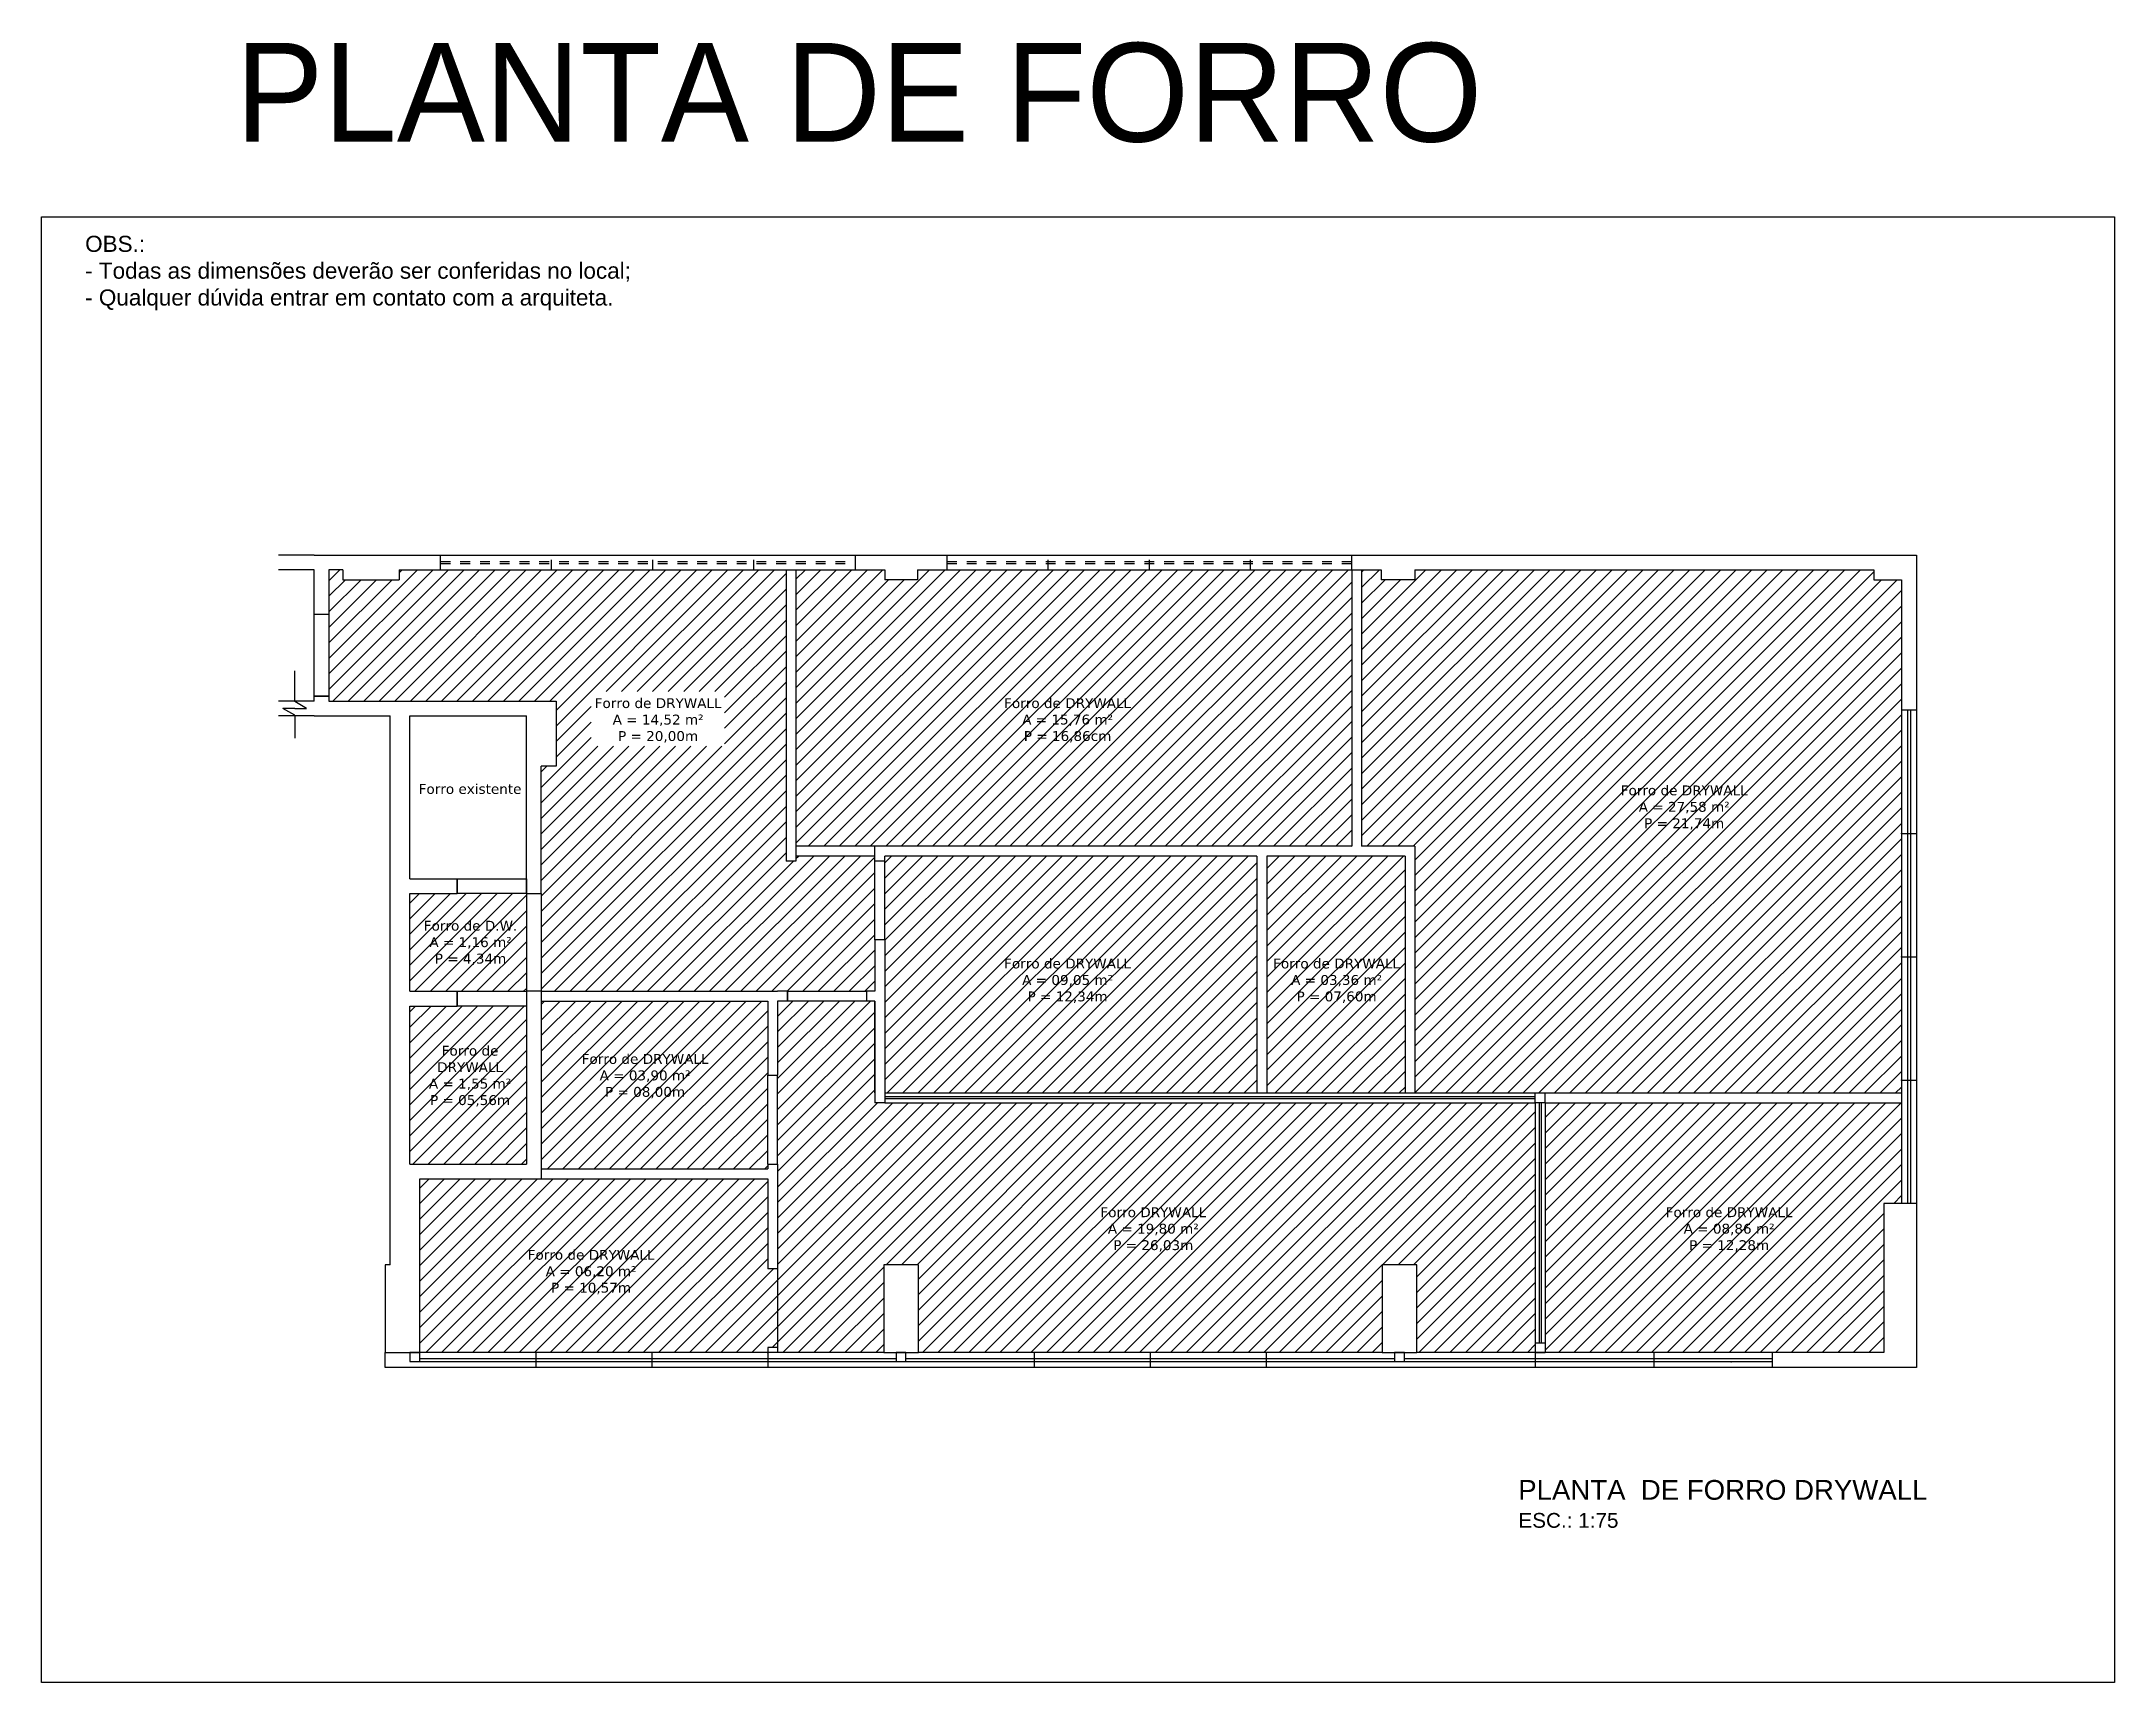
# Model space of a CAD drawing. Header units: millimetres. Extents: x 7034 to 7235, y -465 to -380.
# Drawn here: x 7145.19 to 7166.19, y -396.42 to -379.79 of the extents above; entities that cross this region are included whole.
import ezdxf

# ---------------------------------------------------------------- set-up
doc = ezdxf.new("R2010")
doc.units = ezdxf.units.MM
doc.header["$LTSCALE"] = 0.005
doc.linetypes.add('CONTINUO', pattern=[0])
doc.linetypes.add('DASHED', pattern=[19.05, 12.7, -6.35])
doc.layers.get('0').update_dxf_attribs({"linetype": 'CONTINUO'})
for name, color, linetype, lineweight in [('0-LAYOUT', 250, 'Continuous', 25), ('ARQ-TXT-GER', 250, 'Continuous', 25), ('TEXTO', 7, 'Continuous', 15)]:
    doc.layers.add(name, color=color, linetype=linetype, lineweight=lineweight)
for name, color, linetype in [('A-05', 5, 'Continuous'), ('ARQ-PEITORIAL', 4, 'Continuous'), ('ARQ_ALVENARIA', 6, 'Continuous'), ('ARQ_ESQUADRIA', 5, 'Continuous'), ('ARQ_JANELAALTA', 150, 'DASHED'), ('ARQ_MOBILIARIO 1', 8, 'Continuous'), ('ARQ_SOLEIRA', 250, 'CONTINUO'), ('JANELA', 10, 'Continuous'), ('NN_PISO', 8, 'Continuous')]:
    doc.layers.add(name, color=color, linetype=linetype)
doc.styles.add('ARIAL', font='arial.ttf', dxfattribs={"height": 2.5})
doc.styles.add('geometric', font='')
doc.styles.get("Standard").update_dxf_attribs({"font": 'arial.ttf'})
doc.styles.add('STYLE2', font='verdana.ttf')
doc.styles.get('geometric').set_extended_font_data('Geometr415 Blk BT')

msp = doc.modelspace()

# ---------------------------------------------------------------- texts
at = {"layer": 'ARQ-PEITORIAL', "insert": (7147.151, -379.809), "char_height": 1, "attachment_point": 1, "style": 'geometric'}
msp.add_mtext_dynamic_manual_height_columns('PLANTA DE FORRO', width=18.72152, gutter_width=12.5, heights=[0], dxfattribs=at)
at = {"layer": 'ARQ-TXT-GER', "insert": (7145.629, -381.763), "char_height": 0.16293, "width": 6.25452, "attachment_point": 1, "style": 'ARIAL'}
msp.add_mtext('OBS.:\\P- Todas as dimensões deverão ser conferidas no local;\\P- Qualquer dúvida entrar em contato com a arquiteta.', dxfattribs=at)
msp.add_mtext('OBS.:\\P- Todas as dimensões deverão ser conferidas no local;\\P- Qualquer dúvida entrar em contato com a arquiteta.', dxfattribs=at)
at = {"layer": 'ARQ-TXT-GER', "char_height": 0.1, "attachment_point": 5, "style": 'STYLE2'}
for s, width, insert in [('Forro de DRYWALL \\PA = 14,52 m²\\PP = 20,00m', 1.7973, (7151.433, -386.672)), ('Forro de DRYWALL \\PA = 15,76 m²\\PP = 16,86cm', 1.7973, (7155.581, -386.672)), ('Forro existente', 1.17623, (7149.528, -387.368)), ('Forro de DRYWALL \\PA = 27,58 m²\\PP = 21,74m', 1.7973, (7161.827, -387.556)), ('Forro de D.W.\\PA = 1,16 m²\\PP = 4,34m', 1.7973, (7149.533, -388.927)), ('Forro de DRYWALL \\PA = 09,05 m²\\PP = 12,34m', 1.7973, (7155.581, -389.31)), ('Forro de DRYWALL \\PA = 03,36 m²\\PP = 07,60m', 1.7973, (7158.306, -389.31)), ('Forro de DRYWALL \\PA = 1,55 m²\\PP = 05,56m', 1.17623, (7149.528, -390.277)), ('Forro de DRYWALL \\PA = 03,90 m²\\PP = 08,00m', 1.7973, (7151.301, -390.277)), ('Forro DRYWALL \\PA = 19,80 m²\\PP = 26,03m', 1.7973, (7156.449, -391.83)), ('Forro de DRYWALL \\PA = 08,86 m²\\PP = 12,28m', 1.7973, (7162.282, -391.83)), ('Forro de DRYWALL \\PA = 06,20 m²\\PP = 10,57m', 1.7973, (7150.754, -392.261))]:
    msp.add_mtext_dynamic_manual_height_columns(s, width=width, gutter_width=1, heights=[0.809], dxfattribs=dict(at, insert=insert))
at = {"layer": 'TEXTO', "attachment_point": 1}
for s, width, insert, char_height in [('PLANTA  DE FORRO DRYWALL', 4.13629, (7160.146, -394.368), 0.2), ('ESC.: 1:75', 3.13121, (7160.148, -394.702), 0.15)]:
    msp.add_mtext_dynamic_manual_height_columns(s, width=width, gutter_width=12.5, heights=[0], dxfattribs=dict(at, insert=insert, char_height=char_height))

# ---------------------------------------------------------------- hatches: boundary and pattern name
at = {"layer": 'NN_PISO'}
h = msp.add_hatch(dxfattribs=at)
h.set_pattern_fill('LINE', color=256, scale=0.035, angle=45)
h.paths.add_polyline_path([(7150.754, -386.935), (7152.105, -386.935), (7152.105, -386.38), (7150.754, -386.38)], flags=16)
h.paths.add_polyline_path([(7150.249, -387.137), (7150.249, -389.417), (7152.744, -389.417), (7153.544, -389.417), (7153.629, -389.417), (7153.629, -388.897), (7153.629, -388.097), (7153.629, -388.047), (7152.829, -388.047), (7152.829, -388.097), (7152.729, -388.097), (7152.729, -385.147), (7148.809, -385.147), (7148.809, -385.247), (7148.239, -385.247), (7148.239, -385.147), (7148.099, -385.147), (7148.099, -385.597), (7148.099, -386.427), (7148.099, -386.477), (7150.399, -386.477), (7150.399, -387.137)])
h.paths.add_polyline_path([(7150.099, -389.417), (7150.099, -388.427)], flags=16)
h = msp.add_hatch(dxfattribs=at)
h.set_pattern_fill('LINE', color=256, scale=0.035, angle=45)
h.paths.add_polyline_path([(7158.459, -385.147), (7154.359, -385.147), (7154.059, -385.147), (7154.059, -385.247), (7153.729, -385.247), (7153.729, -385.147), (7152.829, -385.147), (7152.829, -387.947), (7153.629, -387.947), (7158.459, -387.947)])
h.paths.add_polyline_path([(7154.902, -386.935), (7156.253, -386.935), (7156.253, -386.38), (7154.902, -386.38)], flags=24)
h = msp.add_hatch(dxfattribs=at)
h.set_pattern_fill('LINE', color=256, scale=0.035, angle=45)
h.paths.add_polyline_path([(7164.029, -386.567), (7164.029, -385.247), (7163.749, -385.247), (7163.749, -385.147), (7159.099, -385.147), (7159.099, -385.247), (7158.759, -385.247), (7158.759, -385.147), (7158.559, -385.147), (7158.559, -387.947), (7159.099, -387.947), (7159.099, -390.447), (7160.319, -390.447), (7160.419, -390.447), (7164.029, -390.447)])
h.paths.add_polyline_path([(7161.148, -387.819), (7162.5, -387.819), (7162.5, -387.264), (7161.148, -387.264)], flags=24)
h = msp.add_hatch(dxfattribs=at)
h.set_pattern_fill('LINE', color=256, scale=0.035, angle=45)
h.paths.add_polyline_path([(7163.849, -391.567), (7164.029, -391.567), (7164.029, -390.547), (7160.419, -390.547), (7160.419, -392.977), (7160.419, -393.077), (7162.719, -393.077), (7163.849, -393.077)])
h.paths.add_polyline_path([(7160.319, -390.547), (7153.729, -390.547), (7153.629, -390.547), (7153.629, -389.517), (7153.544, -389.517), (7152.744, -389.517), (7152.644, -389.517), (7152.644, -390.267), (7152.644, -391.167), (7152.644, -391.367), (7152.644, -392.227), (7152.644, -393.027), (7152.644, -393.077), (7153.719, -393.077), (7153.719, -392.187), (7154.069, -392.187), (7154.069, -393.077), (7158.769, -393.077), (7158.769, -392.187), (7159.119, -392.187), (7159.119, -393.077), (7160.319, -393.077), (7160.319, -392.977)])
h.paths.add_polyline_path([(7158.999, -388.047), (7157.599, -388.047), (7157.599, -390.447), (7158.999, -390.447)])
h.paths.add_polyline_path([(7157.499, -388.047), (7153.729, -388.047), (7153.729, -388.097), (7153.729, -388.897), (7153.729, -390.447), (7157.499, -390.447)])
h.paths.add_polyline_path([(7152.544, -390.267), (7152.544, -389.517), (7150.249, -389.517), (7150.249, -391.217), (7152.544, -391.217), (7152.544, -391.167)])
h.paths.add_polyline_path([(7150.099, -389.567), (7149.399, -389.567), (7148.919, -389.567), (7148.919, -391.167), (7150.099, -391.167)])
h.paths.add_polyline_path([(7152.644, -392.227), (7152.544, -392.227), (7152.544, -391.317), (7150.249, -391.317), (7149.019, -391.317), (7149.019, -392.187), (7149.019, -393.077), (7152.544, -393.077), (7152.544, -393.027), (7152.644, -393.027)])
h.paths.add_polyline_path([(7161.604, -392.092), (7162.955, -392.092), (7162.955, -391.537), (7161.604, -391.537)], flags=24)
h.paths.add_polyline_path([(7155.77, -392.092), (7157.121, -392.092), (7157.121, -391.537), (7155.77, -391.537)], flags=24)
h.paths.add_polyline_path([(7157.627, -389.572), (7158.978, -389.572), (7158.978, -389.018), (7157.627, -389.018)], flags=24)
h.paths.add_polyline_path([(7154.902, -389.572), (7156.253, -389.572), (7156.253, -389.018), (7154.902, -389.018)], flags=24)
h.paths.add_polyline_path([(7150.622, -390.54), (7151.973, -390.54), (7151.973, -389.985), (7150.622, -389.985)], flags=24)
h.paths.add_polyline_path([(7148.989, -390.624), (7150.061, -390.624), (7150.061, -389.9), (7148.989, -389.9)], flags=24)
h.paths.add_polyline_path([(7150.075, -392.523), (7151.426, -392.523), (7151.426, -391.968), (7150.075, -391.968)], flags=24)
h = msp.add_hatch(dxfattribs=at)
h.set_pattern_fill('LINE', color=256, scale=0.035, angle=45)
h.paths.add_polyline_path([(7150.099, -388.427), (7149.399, -388.427), (7148.919, -388.427), (7148.919, -389.417), (7149.399, -389.417), (7150.099, -389.417)])
h.paths.add_polyline_path([(7149.025, -389.19), (7150.045, -389.19), (7150.045, -388.635), (7149.025, -388.635)], flags=24)

# ---------------------------------------------------------------- linework, layer by layer
msp.add_lwpolyline([(7166.186, -381.57), (7166.186, -396.42), (7145.186, -396.42), (7145.186, -381.57)], close=True)
at = {"layer": '0-LAYOUT', "linetype": 'ByBlock'}
msp.add_point((7162.303, -393.17), dxfattribs=at)
at = {"layer": 'A-05'}
for points in [[(7154.069, -393.077), (7154.069, -392.187), (7153.719, -392.187), (7153.719, -393.077)], [(7159.119, -393.077), (7159.119, -392.187), (7158.769, -392.187), (7158.769, -393.077)]]:
    msp.add_lwpolyline(points, close=True, dxfattribs=at)
at = {"layer": 'ARQ-PEITORIAL'}
for p, q in [((7152.729, -385.147), (7152.729, -388.097)), ((7152.829, -385.147), (7152.829, -388.097)), ((7158.459, -385.147), (7158.459, -387.947)), ((7158.559, -385.147), (7158.559, -387.947)), ((7147.752, -386.482), (7147.752, -386.169)), ((7147.752, -386.551), (7147.632, -386.551)), ((7147.752, -386.621), (7147.632, -386.551)), ((7147.872, -386.551), (7147.752, -386.482)), ((7147.752, -386.551), (7147.872, -386.551)), ((7164.029, -386.567), (7164.029, -391.567)), ((7164.179, -386.567), (7164.179, -391.567)), ((7147.752, -386.621), (7147.752, -386.851)), ((7158.459, -387.947), (7153.629, -387.947)), ((7153.629, -388.097), (7153.629, -387.947)), ((7157.499, -388.047), (7153.729, -388.047)), ((7153.729, -388.097), (7153.729, -388.047)), ((7157.499, -388.047), (7157.499, -390.447)), ((7157.599, -388.047), (7157.599, -390.447)), ((7158.999, -388.047), (7157.599, -388.047)), ((7159.099, -387.947), (7158.559, -387.947)), ((7158.999, -388.047), (7158.999, -390.447)), ((7159.099, -387.947), (7159.099, -390.447)), ((7152.829, -388.097), (7152.729, -388.097)), ((7153.729, -388.097), (7153.629, -388.097)), ((7153.629, -388.897), (7153.629, -389.417)), ((7153.729, -388.897), (7153.629, -388.897)), ((7153.729, -388.897), (7153.729, -390.547)), ((7150.249, -389.417), (7152.644, -389.417)), ((7150.249, -389.517), (7152.544, -389.517)), ((7152.544, -389.517), (7152.544, -390.267)), ((7152.644, -389.517), (7152.644, -390.267)), ((7152.744, -389.517), (7152.644, -389.517)), ((7152.744, -389.417), (7152.744, -389.517)), ((7153.629, -389.417), (7153.544, -389.417)), ((7153.544, -389.417), (7153.544, -389.517)), ((7153.629, -389.517), (7153.629, -390.547)), ((7152.544, -390.267), (7152.644, -390.267)), ((7153.729, -390.547), (7153.629, -390.547)), ((7157.499, -390.447), (7157.599, -390.447)), ((7158.999, -390.447), (7159.099, -390.447)), ((7160.419, -390.447), (7164.029, -390.447)), ((7160.419, -390.547), (7160.419, -390.447)), ((7160.419, -390.547), (7164.029, -390.547)), ((7150.249, -391.217), (7152.544, -391.217)), ((7152.544, -391.167), (7152.544, -391.217)), ((7150.249, -391.317), (7152.544, -391.317)), ((7152.544, -391.317), (7152.544, -392.227)), ((7152.644, -392.227), (7152.544, -392.227)), ((7152.644, -393.027), (7152.544, -393.027)), ((7152.544, -393.027), (7152.544, -393.077)), ((7152.644, -393.027), (7152.644, -393.077)), ((7160.319, -392.977), (7160.419, -392.977)), ((7160.319, -392.977), (7160.319, -393.077)), ((7160.319, -393.077), (7160.419, -393.077)), ((7160.419, -392.977), (7160.419, -393.077))]:
    msp.add_line(p, q, dxfattribs=at)
for points in [[(7152.744, -389.417), (7152.644, -389.417)], [(7153.629, -390.447), (7153.629, -389.517), (7153.544, -389.517)], [(7152.544, -391.167), (7152.644, -391.167), (7152.644, -391.367), (7152.644, -392.227)]]:
    msp.add_lwpolyline(points, dxfattribs=at)
at = {"layer": 'ARQ_ALVENARIA'}
for p, q in [((7147.949, -384.997), (7147.588, -384.997)), ((7147.949, -384.997), (7164.179, -384.997)), ((7149.229, -385.147), (7149.229, -384.997)), ((7153.429, -384.997), (7153.429, -385.147)), ((7154.359, -384.997), (7154.359, -385.147)), ((7158.459, -385.147), (7158.459, -384.997)), ((7164.179, -384.997), (7164.179, -386.567)), ((7147.949, -385.147), (7147.588, -385.147)), ((7147.949, -385.597), (7147.949, -385.147)), ((7148.099, -385.147), (7148.099, -385.597)), ((7148.239, -385.147), (7148.099, -385.147)), ((7148.239, -385.147), (7148.239, -385.247)), ((7148.239, -385.247), (7148.809, -385.247)), ((7148.809, -385.147), (7153.729, -385.147)), ((7148.809, -385.147), (7148.809, -385.247)), ((7153.729, -385.147), (7153.729, -385.247)), ((7154.059, -385.247), (7153.729, -385.247)), ((7154.059, -385.147), (7154.359, -385.147)), ((7154.059, -385.147), (7154.059, -385.247)), ((7154.359, -385.147), (7158.459, -385.147)), ((7158.459, -385.147), (7158.759, -385.147)), ((7158.759, -385.147), (7158.759, -385.247)), ((7159.099, -385.247), (7158.759, -385.247)), ((7159.099, -385.147), (7163.749, -385.147)), ((7159.099, -385.147), (7159.099, -385.247)), ((7163.749, -385.147), (7163.749, -385.247)), ((7163.749, -385.247), (7164.029, -385.247)), ((7164.029, -385.247), (7164.029, -386.567)), ((7147.949, -385.597), (7148.099, -385.597)), ((7147.949, -386.477), (7147.588, -386.477)), ((7147.949, -386.427), (7148.099, -386.427)), ((7147.949, -386.477), (7147.949, -386.427)), ((7148.099, -386.427), (7148.099, -386.477)), ((7148.099, -386.477), (7150.399, -386.477)), ((7150.399, -386.477), (7150.399, -387.137)), ((7164.029, -386.567), (7164.179, -386.567)), ((7147.949, -386.627), (7147.588, -386.627)), ((7147.949, -386.627), (7148.719, -386.627)), ((7148.719, -392.187), (7148.719, -386.627)), ((7148.919, -386.627), (7150.099, -386.627)), ((7148.919, -388.277), (7148.919, -386.627)), ((7150.099, -388.427), (7150.099, -386.627)), ((7150.249, -388.427), (7150.249, -387.137)), ((7150.399, -387.137), (7150.249, -387.137)), ((7148.919, -388.277), (7149.399, -388.277)), ((7149.399, -388.277), (7149.399, -388.427)), ((7148.919, -389.417), (7148.919, -388.427)), ((7148.919, -388.427), (7149.399, -388.427)), ((7150.099, -388.427), (7150.249, -388.427)), ((7148.919, -389.417), (7149.399, -389.417)), ((7148.919, -389.417), (7149.399, -389.417)), ((7149.399, -389.417), (7149.399, -389.567)), ((7150.099, -389.417), (7150.099, -391.167)), ((7150.249, -389.417), (7150.099, -389.417)), ((7150.249, -389.417), (7150.099, -389.417)), ((7150.249, -389.417), (7150.249, -391.317)), ((7148.919, -391.167), (7148.919, -389.567)), ((7148.919, -389.567), (7149.399, -389.567)), ((7148.919, -391.167), (7150.099, -391.167)), ((7149.019, -391.317), (7150.249, -391.317)), ((7164.029, -391.567), (7163.849, -391.567)), ((7163.849, -391.567), (7163.849, -393.077)), ((7164.179, -391.567), (7164.029, -391.567)), ((7164.179, -391.567), (7164.179, -393.227)), ((7163.849, -393.077), (7162.719, -393.077)), ((7162.719, -393.077), (7162.719, -393.227)), ((7164.179, -393.227), (7162.719, -393.227))]:
    msp.add_line(p, q, dxfattribs=at)
msp.add_lwpolyline([(7148.719, -392.187), (7148.669, -392.187), (7148.669, -393.077), (7149.019, -393.077), (7149.019, -392.187), (7149.019, -391.317)], dxfattribs=at)
at = {"layer": 'ARQ_ESQUADRIA'}
for p, q in [((7164.089, -386.567), (7164.089, -391.567)), ((7164.119, -386.567), (7164.119, -391.567)), ((7164.029, -387.817), (7164.179, -387.817)), ((7164.029, -389.067), (7164.179, -389.067)), ((7164.029, -390.317), (7164.179, -390.317)), ((7160.319, -390.487), (7153.729, -390.487)), ((7160.319, -390.507), (7153.729, -390.507)), ((7160.359, -390.547), (7160.359, -392.977)), ((7160.379, -390.547), (7160.379, -392.977)), ((7150.194, -393.077), (7150.194, -393.227)), ((7151.369, -393.077), (7151.369, -393.227)), ((7152.544, -393.077), (7152.544, -393.227)), ((7155.244, -393.077), (7155.244, -393.227)), ((7156.419, -393.077), (7156.419, -393.227)), ((7157.594, -393.077), (7157.594, -393.227)), ((7160.319, -393.077), (7160.319, -393.227)), ((7161.519, -393.077), (7161.519, -393.227)), ((7149.019, -393.137), (7153.844, -393.137)), ((7149.019, -393.167), (7153.844, -393.167)), ((7153.944, -393.137), (7158.894, -393.137)), ((7153.944, -393.167), (7158.894, -393.167)), ((7158.994, -393.137), (7162.719, -393.137)), ((7158.994, -393.167), (7162.719, -393.167))]:
    msp.add_line(p, q, dxfattribs=at)
for points in [[(7148.919, -393.077), (7148.919, -393.167), (7149.019, -393.167), (7149.019, -393.077)], [(7153.844, -393.077), (7153.844, -393.167), (7153.944, -393.167), (7153.944, -393.077)], [(7158.894, -393.077), (7158.894, -393.167), (7158.994, -393.167), (7158.994, -393.077)]]:
    msp.add_lwpolyline(points, close=True, dxfattribs=at)
for p in [(7164.029, -387.817), (7164.029, -389.067), (7164.029, -390.317), (7155.244, -393.077), (7156.419, -393.077), (7157.594, -393.077)]:
    msp.add_point(p, dxfattribs=at)
at = {"layer": 'ARQ_JANELAALTA', "ltscale": 0.5}
for p, q in [((7149.229, -385.062), (7153.429, -385.062)), ((7149.229, -385.082), (7153.429, -385.082)), ((7150.354, -385.147), (7150.354, -384.997)), ((7151.379, -385.147), (7151.379, -384.997)), ((7152.404, -385.147), (7152.404, -384.997)), ((7154.359, -385.062), (7158.459, -385.062)), ((7154.359, -385.082), (7158.459, -385.082)), ((7155.384, -385.147), (7155.384, -384.997)), ((7156.409, -385.147), (7156.409, -384.997)), ((7157.434, -385.147), (7157.434, -384.997))]:
    msp.add_line(p, q, dxfattribs=at)
for p in [(7151.379, -385.147), (7152.404, -385.147), (7155.384, -385.147), (7156.409, -385.147), (7157.434, -385.147)]:
    msp.add_point(p, dxfattribs=at)
at = {"layer": 'ARQ_MOBILIARIO 1', "linetype": 'Continuous'}
msp.add_line((7151.631, -385.147), (7152.031, -385.147), dxfattribs=at)
at = {"layer": 'ARQ_SOLEIRA'}
for p, q in [((7150.099, -388.427), (7150.099, -389.417)), ((7150.249, -388.427), (7150.249, -389.417))]:
    msp.add_line(p, q, dxfattribs=at)
for points in [[(7147.949, -385.597), (7148.099, -385.597), (7148.099, -386.427), (7147.949, -386.427)], [(7149.399, -388.277), (7150.099, -388.277), (7150.099, -388.427), (7149.399, -388.427)], [(7149.399, -389.417), (7150.099, -389.417), (7150.099, -389.567), (7149.399, -389.567)]]:
    msp.add_lwpolyline(points, close=True, dxfattribs=at)
at = {"layer": 'JANELA'}
for p, q in [((7153.729, -390.447), (7157.499, -390.447)), ((7153.729, -390.547), (7160.319, -390.547)), ((7157.599, -390.447), (7158.999, -390.447)), ((7159.099, -390.447), (7160.319, -390.447)), ((7160.319, -390.547), (7160.319, -392.977)), ((7160.419, -390.547), (7160.419, -392.977)), ((7148.669, -393.227), (7148.669, -393.077)), ((7153.719, -393.077), (7149.019, -393.077)), ((7158.769, -393.077), (7154.069, -393.077)), ((7162.719, -393.077), (7159.119, -393.077)), ((7162.719, -393.227), (7148.669, -393.227))]:
    msp.add_line(p, q, dxfattribs=at)
msp.add_lwpolyline([(7160.419, -390.547), (7160.319, -390.547), (7160.319, -390.447), (7160.419, -390.447)], dxfattribs=at)
at = {"layer": 'NN_PISO'}
for p, q in [((7153.629, -387.947), (7152.829, -387.947)), ((7153.629, -388.047), (7152.829, -388.047)), ((7153.629, -388.897), (7153.629, -388.097)), ((7153.729, -388.897), (7153.729, -388.097)), ((7152.544, -391.167), (7152.544, -390.267)), ((7152.644, -391.167), (7152.644, -390.267)), ((7152.644, -392.227), (7152.644, -393.027))]:
    msp.add_line(p, q, dxfattribs=at)
msp.add_lwpolyline([(7152.744, -389.417), (7153.544, -389.417), (7153.544, -389.517), (7152.744, -389.517)], close=True, dxfattribs=at)

msp.set_redraw_order([(e.dxf.handle, doc.entitydb.next_handle()) for e in msp.query("TEXT MTEXT ATTDEF DIMENSION ARC_DIMENSION")])  # texts and dimensions are drawn at this point

doc.saveas('drawing.dxf')
